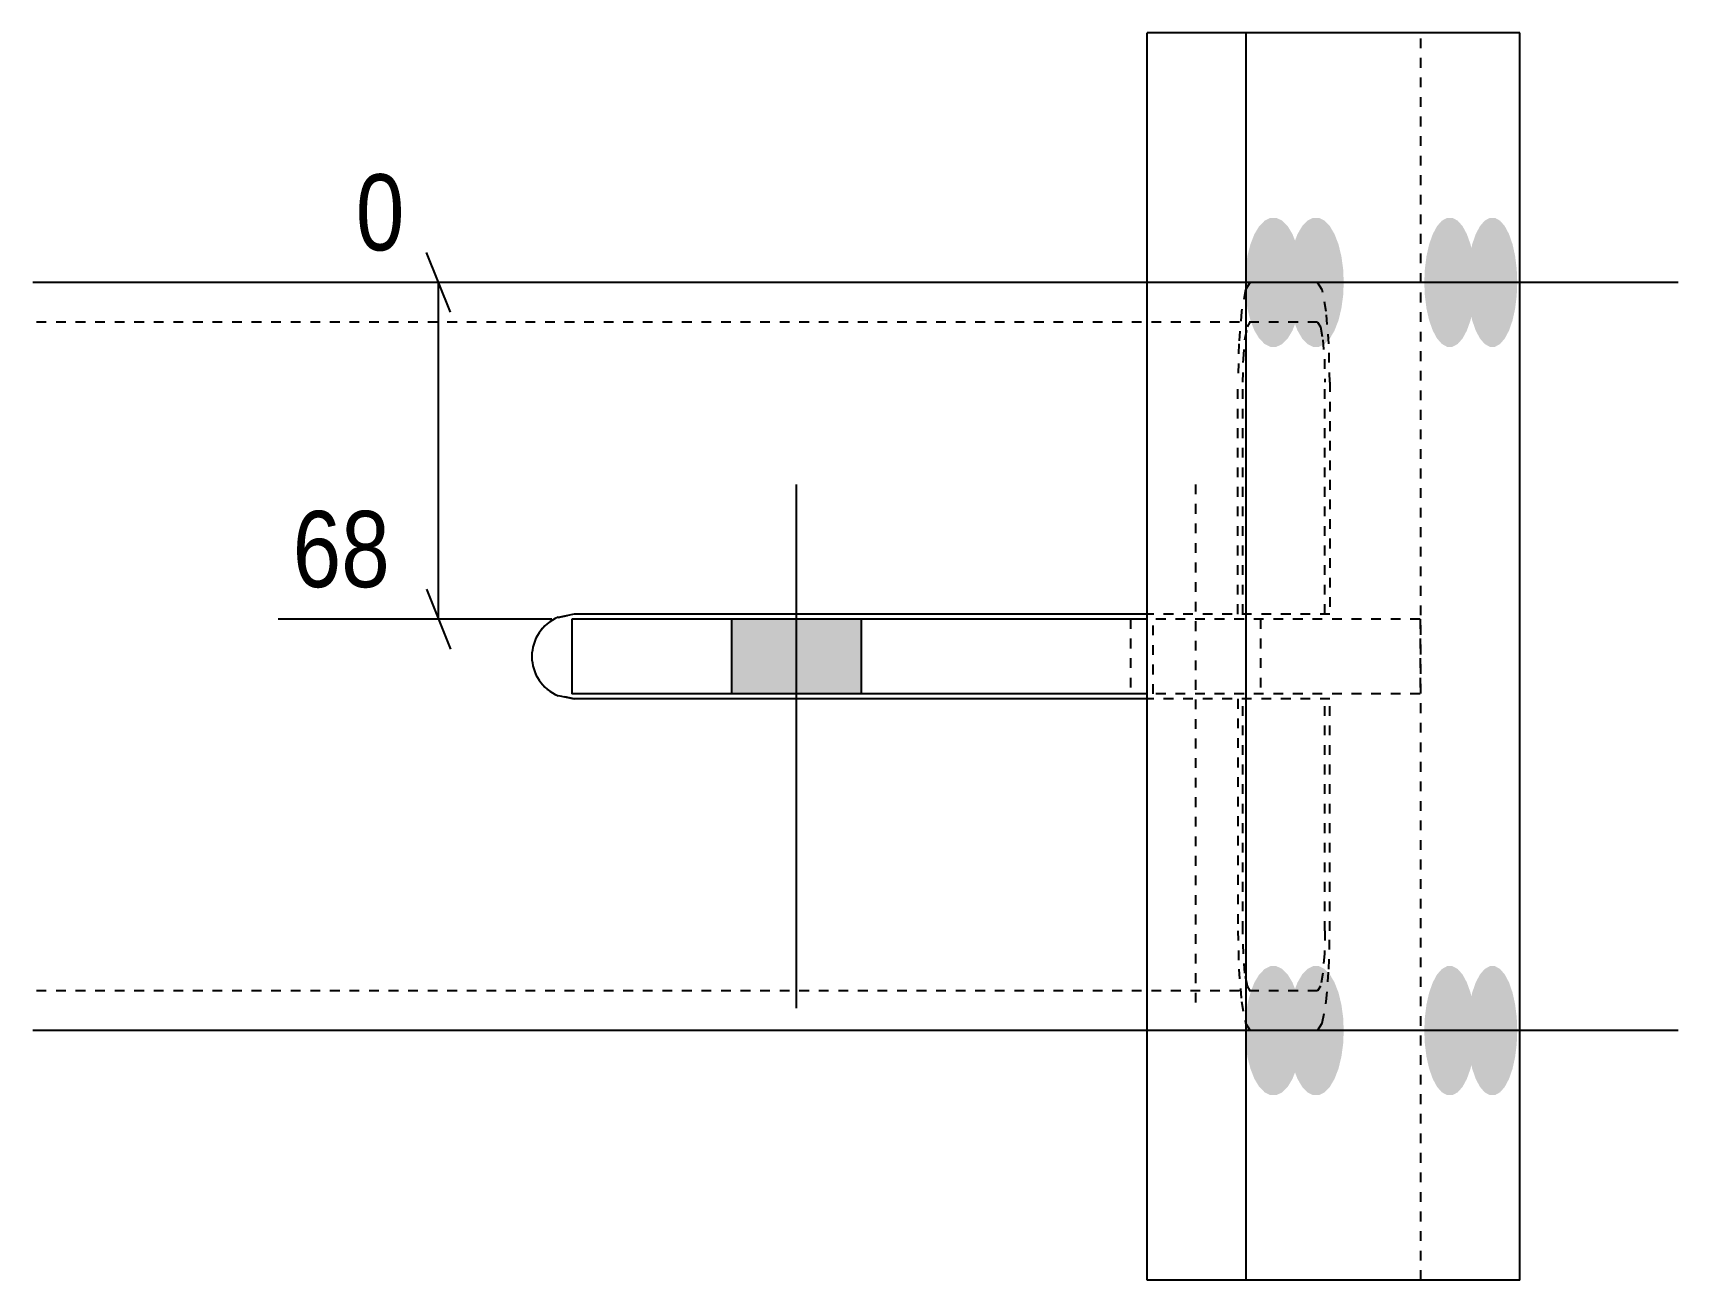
# Model space of a CAD drawing. Header units: millimetres. Extents: x 26 to 42810, y 6 to 1552.
# Drawn here: x 23304.2 to 23633.9, y 9.6 to 259.6 of the extents above; entities that cross this region are included whole.
import ezdxf

# ---------------------------------------------------------------- set-up
doc = ezdxf.new("R2010")
doc.units = ezdxf.units.MM
doc.linetypes.add('DXK_LINE_DOT2', pattern=[3.9198, 1.9599, -1.9599])
doc.layers.add('MÅLSÆTNING', color=7, linetype='Continuous')
doc.layers.add('STÅL', color=7, linetype='Continuous')
doc.styles.add('Arial Narrow', font='ARIALN.TTF', dxfattribs={"height": 0.2})

msp = doc.modelspace()

# ---------------------------------------------------------------- hatches: boundary and pattern name
at = {"layer": 'STÅL', "linetype": 'Continuous'}
for points in [[(23547.1, 209.6), (23547.23, 212.3), (23547.59, 214.89), (23548.19, 217.24), (23548.99, 219.26), (23549.95, 220.86), (23551.04, 221.96), (23552.21, 222.53), (23553.4, 222.53), (23554.57, 221.96), (23555.66, 220.86), (23556.62, 219.26), (23557.42, 217.24), (23558.02, 214.89), (23558.39, 212.3), (23558.51, 209.6), (23558.39, 206.9), (23558.02, 204.31), (23557.42, 201.96), (23556.62, 199.94), (23555.66, 198.34), (23554.57, 197.24), (23553.4, 196.67), (23552.21, 196.67), (23551.04, 197.24), (23549.95, 198.34), (23548.99, 199.94), (23548.19, 201.96), (23547.59, 204.31), (23547.23, 206.9)], [(23555.79, 209.6), (23555.91, 212.3), (23556.27, 214.89), (23556.85, 217.24), (23557.62, 219.26), (23558.56, 220.86), (23559.62, 221.96), (23560.76, 222.53), (23561.92, 222.53), (23563.05, 221.96), (23564.11, 220.86), (23565.05, 219.26), (23565.83, 217.24), (23566.41, 214.89), (23566.77, 212.3), (23566.89, 209.6), (23566.77, 206.9), (23566.41, 204.31), (23565.83, 201.96), (23565.05, 199.94), (23564.11, 198.34), (23563.05, 197.24), (23561.92, 196.67), (23560.76, 196.67), (23559.62, 197.24), (23558.56, 198.34), (23557.62, 199.94), (23556.85, 201.96), (23556.27, 204.31), (23555.91, 206.9)], [(23583.03, 209.6), (23583.15, 212.3), (23583.48, 214.89), (23584.01, 217.24), (23584.73, 219.26), (23585.59, 220.86), (23586.57, 221.96), (23587.61, 222.53), (23588.68, 222.53), (23589.73, 221.96), (23590.71, 220.86), (23591.57, 219.26), (23592.29, 217.24), (23592.82, 214.89), (23593.15, 212.3), (23593.26, 209.6), (23593.15, 206.9), (23592.82, 204.31), (23592.29, 201.96), (23591.57, 199.94), (23590.71, 198.34), (23589.73, 197.24), (23588.68, 196.67), (23587.61, 196.67), (23586.57, 197.24), (23585.59, 198.34), (23584.73, 199.94), (23584.01, 201.96), (23583.48, 204.31), (23583.15, 206.9)], [(23591.69, 209.6), (23591.8, 212.3), (23592.12, 214.89), (23592.64, 217.24), (23593.34, 219.26), (23594.19, 220.86), (23595.14, 221.96), (23596.16, 222.53), (23597.2, 222.53), (23598.22, 221.96), (23599.17, 220.86), (23600.02, 219.26), (23600.72, 217.24), (23601.24, 214.89), (23601.56, 212.3), (23601.67, 209.6), (23601.56, 206.9), (23601.24, 204.31), (23600.72, 201.96), (23600.02, 199.94), (23599.17, 198.34), (23598.22, 197.24), (23597.2, 196.67), (23596.16, 196.67), (23595.14, 197.24), (23594.19, 198.34), (23593.34, 199.94), (23592.64, 201.96), (23592.12, 204.31), (23591.8, 206.9)], [(23444.18, 127.1), (23470.18, 127.1), (23470.18, 142.1), (23444.18, 142.1)], [(23547.1, 59.6), (23547.23, 62.3), (23547.59, 64.89), (23548.19, 67.24), (23548.99, 69.26), (23549.95, 70.86), (23551.04, 71.96), (23552.21, 72.53), (23553.4, 72.53), (23554.57, 71.96), (23555.66, 70.86), (23556.62, 69.26), (23557.42, 67.24), (23558.02, 64.89), (23558.39, 62.3), (23558.51, 59.6), (23558.39, 56.9), (23558.02, 54.31), (23557.42, 51.96), (23556.62, 49.94), (23555.66, 48.34), (23554.57, 47.24), (23553.4, 46.67), (23552.21, 46.67), (23551.04, 47.24), (23549.95, 48.34), (23548.99, 49.94), (23548.19, 51.96), (23547.59, 54.31), (23547.23, 56.9)], [(23555.79, 59.6), (23555.91, 62.3), (23556.27, 64.89), (23556.85, 67.24), (23557.62, 69.26), (23558.56, 70.86), (23559.62, 71.96), (23560.76, 72.53), (23561.92, 72.53), (23563.05, 71.96), (23564.11, 70.86), (23565.05, 69.26), (23565.83, 67.24), (23566.41, 64.89), (23566.77, 62.3), (23566.89, 59.6), (23566.77, 56.9), (23566.41, 54.31), (23565.83, 51.96), (23565.05, 49.94), (23564.11, 48.34), (23563.05, 47.24), (23561.92, 46.67), (23560.76, 46.67), (23559.62, 47.24), (23558.56, 48.34), (23557.62, 49.94), (23556.85, 51.96), (23556.27, 54.31), (23555.91, 56.9)], [(23583.03, 59.6), (23583.15, 62.3), (23583.48, 64.89), (23584.01, 67.24), (23584.73, 69.26), (23585.59, 70.86), (23586.57, 71.96), (23587.61, 72.53), (23588.68, 72.53), (23589.73, 71.96), (23590.71, 70.86), (23591.57, 69.26), (23592.29, 67.24), (23592.82, 64.89), (23593.15, 62.3), (23593.26, 59.6), (23593.15, 56.9), (23592.82, 54.31), (23592.29, 51.96), (23591.57, 49.94), (23590.71, 48.34), (23589.73, 47.24), (23588.68, 46.67), (23587.61, 46.67), (23586.57, 47.24), (23585.59, 48.34), (23584.73, 49.94), (23584.01, 51.96), (23583.48, 54.31), (23583.15, 56.9)], [(23591.69, 59.6), (23591.8, 62.3), (23592.12, 64.89), (23592.64, 67.24), (23593.34, 69.26), (23594.19, 70.86), (23595.14, 71.96), (23596.16, 72.53), (23597.2, 72.53), (23598.22, 71.96), (23599.17, 70.86), (23600.02, 69.26), (23600.72, 67.24), (23601.24, 64.89), (23601.56, 62.3), (23601.67, 59.6), (23601.56, 56.9), (23601.24, 54.31), (23600.72, 51.96), (23600.02, 49.94), (23599.17, 48.34), (23598.22, 47.24), (23597.2, 46.67), (23596.16, 46.67), (23595.14, 47.24), (23594.19, 48.34), (23593.34, 49.94), (23592.64, 51.96), (23592.12, 54.31), (23591.8, 56.9)]]:
    msp.add_hatch(color=96, dxfattribs=at).paths.add_polyline_path(points)

# ---------------------------------------------------------------- linework, layer by layer
at = {"layer": 'MÅLSÆTNING', "color": 7, "linetype": 'Continuous'}
for p, q in [((23387.85, 203.6), (23383.05, 215.6)), ((23401.71, 209.6), (23368.9, 209.6)), ((23385.45, 142.1), (23385.45, 209.6)), ((23383.05, 148.1), (23387.85, 136.1)), ((23408.18, 142.1), (23353.33, 142.1))]:
    msp.add_line(p, q, dxfattribs=at)
at = {"layer": 'STÅL', "color": 2, "linetype": 'Continuous'}
for p, q in [((23527.47, 9.6), (23527.47, 259.6)), ((23602.16, 259.6), (23527.47, 259.6)), ((23547.32, 9.6), (23547.32, 259.6)), ((23602.16, 9.6), (23602.16, 259.6)), ((23527.47, 209.6), (23304.18, 209.6)), ((23412.68, 143.1), (23409.43, 142.45)), ((23527.47, 142.1), (23412.18, 142.1)), ((23412.18, 142.1), (23412.18, 127.1)), ((23527.47, 143.1), (23412.68, 143.1)), ((23409.43, 126.75), (23412.68, 126.1)), ((23527.47, 127.1), (23412.18, 127.1)), ((23527.47, 126.1), (23412.68, 126.1)), ((23527.47, 59.6), (23304.18, 59.6)), ((23602.16, 9.6), (23527.47, 9.6))]:
    msp.add_line(p, q, dxfattribs=at)
at = {"layer": 'STÅL', "color": 7, "linetype": 'DXK_LINE_DOT2'}
for p, q in [((23582.31, 9.6), (23582.31, 259.6)), ((23561.65, 209.6), (23527.47, 209.6)), ((23547.2, 208.08), (23546.4, 203.74)), ((23547.2, 208.08), (23547.32, 208.28)), ((23547.32, 208.28), (23548.14, 209.6)), ((23562.59, 208.08), (23561.65, 209.6)), ((23563.38, 203.74), (23562.59, 208.08)), ((23561.65, 201.6), (23304.18, 201.6)), ((23546.4, 203.74), (23545.87, 197.25)), ((23547.58, 200.69), (23548.14, 201.6)), ((23561.65, 201.6), (23562.21, 200.69)), ((23563.91, 197.25), (23563.38, 203.74)), ((23546.78, 194.19), (23547.1, 198.09)), ((23547.1, 198.09), (23547.58, 200.69)), ((23562.21, 200.69), (23562.69, 198.09)), ((23562.69, 198.09), (23563.01, 194.19)), ((23545.87, 197.25), (23545.68, 189.6)), ((23564.1, 189.6), (23563.91, 197.25)), ((23546.67, 189.6), (23546.78, 194.19)), ((23563.01, 194.19), (23563.12, 189.6)), ((23545.68, 143.1), (23545.68, 189.6)), ((23546.67, 143.1), (23546.67, 189.6)), ((23563.12, 143.1), (23563.12, 189.6)), ((23564.1, 189.6), (23564.1, 143.1)), ((23409.43, 142.45), (23412.68, 143.1)), ((23564.1, 143.1), (23412.68, 143.1)), ((23582.18, 142.1), (23527.47, 142.1)), ((23528.69, 127.1), (23528.69, 142.1)), ((23582.18, 142.1), (23582.18, 127.1)), ((23412.68, 126.1), (23409.43, 126.75)), ((23564.1, 126.1), (23412.68, 126.1)), ((23582.18, 127.1), (23527.47, 127.1)), ((23545.68, 126.1), (23545.68, 79.6)), ((23546.67, 79.6), (23546.67, 126.1)), ((23563.12, 79.6), (23563.12, 126.1)), ((23564.1, 79.6), (23564.1, 126.1)), ((23545.68, 79.6), (23545.87, 71.95)), ((23546.78, 75.01), (23546.67, 79.6)), ((23563.12, 79.6), (23563.01, 75.01)), ((23563.91, 71.95), (23564.1, 79.6)), ((23547.1, 71.11), (23546.78, 75.01)), ((23563.01, 75.01), (23562.69, 71.11)), ((23545.87, 71.95), (23546.4, 65.46)), ((23547.58, 68.51), (23547.1, 71.11)), ((23562.69, 71.11), (23562.21, 68.51)), ((23563.38, 65.46), (23563.91, 71.95)), ((23561.65, 67.6), (23304.18, 67.6)), ((23548.14, 67.6), (23547.58, 68.51)), ((23562.21, 68.51), (23561.65, 67.6)), ((23546.4, 65.46), (23547.2, 61.12)), ((23562.59, 61.12), (23563.38, 65.46)), ((23561.65, 59.6), (23527.47, 59.6)), ((23547.2, 61.12), (23548.14, 59.6)), ((23561.65, 59.6), (23562.59, 61.12))]:
    msp.add_line(p, q, dxfattribs=at)
at = {"layer": 'STÅL', "color": 96, "linetype": 'Continuous'}
for p, q in [((23590.03, 209.6), (23485.81, 209.6)), ((23598.56, 209.6), (23494.34, 209.6)), ((23625.37, 209.6), (23521.15, 209.6)), ((23633.9, 209.6), (23529.68, 209.6)), ((23457.18, 169.1), (23457.18, 64.1)), ((23444.18, 142.1), (23444.18, 127.1)), ((23470.18, 142.1), (23470.18, 127.1)), ((23590.03, 59.6), (23485.81, 59.6)), ((23598.56, 59.6), (23494.34, 59.6)), ((23625.37, 59.6), (23521.15, 59.6)), ((23633.9, 59.6), (23529.68, 59.6))]:
    msp.add_line(p, q, dxfattribs=at)
at = {"layer": 'STÅL', "color": 96, "linetype": 'DXK_LINE_DOT2'}
for p, q in [((23537.18, 169.1), (23537.18, 64.1)), ((23524.18, 142.1), (23524.18, 127.1)), ((23550.18, 142.1), (23550.18, 127.1))]:
    msp.add_line(p, q, dxfattribs=at)
at = {"layer": 'STÅL', "color": 2, "linetype": 'Continuous'}
msp.add_arc((23412.68, 134.6), 8.5, 112.5, 247.5, dxfattribs=at)
at = {"layer": 'STÅL', "color": 7, "linetype": 'DXK_LINE_DOT2'}
msp.add_arc((23412.68, 134.6), 8.5, 112.5, 247.5, dxfattribs=at)

# ---------------------------------------------------------------- wipeouts: each hides what was drawn before it
at = {"color": 0, "linetype": 'Continuous'}
msp.add_wipeout([(23378.94, 145.3), (23378.94, 167.7), (23353.04, 167.7), (23353.04, 145.3)], dxfattribs=at).dxf.layer = 'MÅLSÆTNING'

# ---------------------------------------------------------------- next in the draw order: texts
at = {"layer": 'MÅLSÆTNING', "color": 3, "linetype": 'Continuous', "style": 'Arial Narrow'}
msp.add_text('68', height=15.271, dxfattribs=at).set_placement((23356.24, 148.5))

# ---------------------------------------------------------------- next in the draw order: wipeouts: each hides what was drawn before it
at = {"color": 0, "linetype": 'Continuous'}
msp.add_wipeout([(23381.85, 212.8), (23381.85, 235.2), (23365.7, 235.2), (23365.7, 212.8)], dxfattribs=at).dxf.layer = 'MÅLSÆTNING'

# ---------------------------------------------------------------- next in the draw order: texts
at = {"layer": 'MÅLSÆTNING', "color": 3, "linetype": 'Continuous', "style": 'Arial Narrow'}
msp.add_text('0', height=15.27, dxfattribs=at).set_placement((23368.9, 216))

doc.saveas('drawing.dxf')
